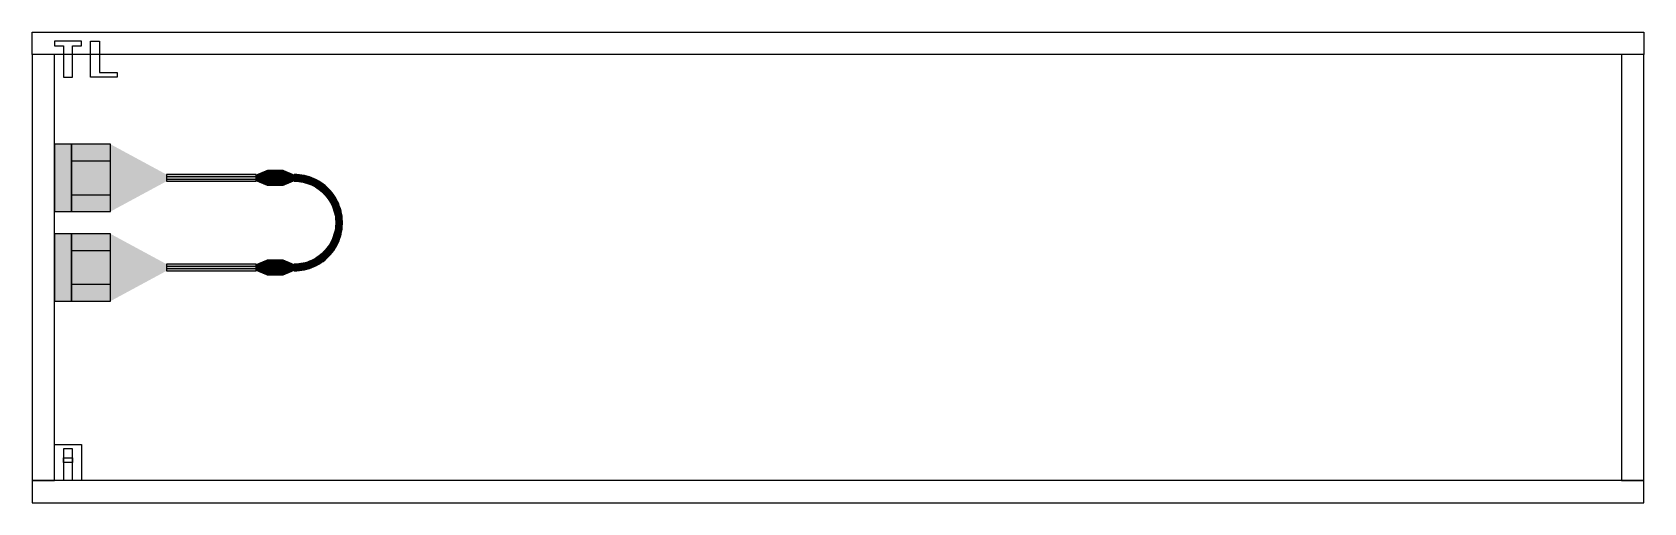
# Model space of a CAD drawing. Extents: x -100 to 7100, y -100 to 2000.
import ezdxf

# ---------------------------------------------------------------- set-up
doc = ezdxf.new("R2010")
doc.units = 0
doc.layers.add('GAP', color=1, linetype='continuous')
doc.layers.add('PIN', color=3, linetype='continuous')

# ---------------------------------------------------------------- blocks, each defined once
blk = doc.blocks.new('AGAP')
for points in [[(75, 1500), (0, 1500), (0, 1200), (75, 1200), (75, 1500)], [(250, 1500), (75, 1500), (75, 1200), (250, 1200), (250, 1500)], [(900, 1365), (500, 1365), (500, 1335), (900, 1335), (900, 1365)], [(1071, 935), (1082.4, 935.3), (1093.9, 936.2), (1105.2, 937.7), (1116.4, 939.9), (1127.6, 942.6), (1138.5, 945.9), (1149.3, 949.8), (1159.8, 954.2), (1170.1, 959.2), (1180.1, 964.8), (1189.9, 970.8), (1199.2, 977.4), (1208.2, 984.5), (1216.8, 992), (1225, 1000), (1232.8, 1008.4), (1240.1, 1017.2), (1246.9, 1026.4), (1253.3, 1036), (1259.1, 1045.8), (1264.4, 1056), (1269.1, 1066.4), (1273.3, 1077.1), (1276.8, 1087.9), (1279.9, 1099), (1282.3, 1110.2), (1284.1, 1121.5), (1285.3, 1132.8), (1285.9, 1144.3), (1285.9, 1155.7), (1285.3, 1167.2), (1284.1, 1178.5), (1282.3, 1189.8), (1279.9, 1201), (1276.8, 1212.1), (1273.3, 1222.9), (1269.1, 1233.6), (1264.4, 1244), (1259.1, 1254.2), (1253.3, 1264), (1246.9, 1273.6), (1240.1, 1282.8), (1232.8, 1291.6), (1225, 1300), (1216.8, 1308), (1208.2, 1315.5), (1199.2, 1322.6), (1189.9, 1329.2), (1180.1, 1335.2), (1170.1, 1340.8), (1159.8, 1345.8), (1149.3, 1350.2), (1138.5, 1354.1), (1127.6, 1357.4), (1116.4, 1360.1), (1105.2, 1362.3), (1093.9, 1363.8), (1082.4, 1364.7), (1071, 1365), (1071, 1350), (1081.6, 1349.7), (1092.3, 1348.9), (1102.8, 1347.5), (1113.3, 1345.5), (1123.6, 1343), (1133.8, 1339.9), (1143.8, 1336.3), (1153.6, 1332.1), (1163.2, 1327.5), (1172.5, 1322.3), (1181.6, 1316.7), (1190.3, 1310.5), (1198.6, 1304), (1206.7, 1297), (1214.3, 1289.5), (1221.5, 1281.7), (1228.3, 1273.5), (1234.7, 1265), (1240.5, 1256.1), (1246, 1246.9), (1250.9, 1237.5), (1255.3, 1227.8), (1259.1, 1217.8), (1262.5, 1207.7), (1265.3, 1197.5), (1267.5, 1187.1), (1269.2, 1176.5), (1270.4, 1166), (1270.9, 1155.3), (1270.9, 1144.7), (1270.4, 1134), (1269.2, 1123.5), (1267.5, 1112.9), (1265.3, 1102.5), (1262.5, 1092.3), (1259.1, 1082.2), (1255.3, 1072.2), (1250.9, 1062.5), (1246, 1053.1), (1240.5, 1043.9), (1234.7, 1035), (1228.3, 1026.5), (1221.5, 1018.3), (1214.3, 1010.5), (1206.7, 1003), (1198.6, 996), (1190.3, 989.5), (1181.6, 983.3), (1172.5, 977.7), (1163.2, 972.5), (1153.6, 967.9), (1143.8, 963.7), (1133.8, 960.1), (1123.6, 957), (1113.3, 954.5), (1102.8, 952.5), (1092.3, 951.1), (1081.6, 950.3), (1071, 950), (1071, 935)], [(1071, 950), (1081.6, 950.3), (1092.3, 951.1), (1102.8, 952.5), (1113.3, 954.5), (1123.6, 957), (1133.8, 960.1), (1143.8, 963.7), (1153.6, 967.9), (1163.2, 972.5), (1172.5, 977.7), (1181.6, 983.3), (1190.3, 989.5), (1198.6, 996), (1206.7, 1003), (1214.3, 1010.5), (1221.5, 1018.3), (1228.3, 1026.5), (1234.7, 1035), (1240.5, 1043.9), (1246, 1053.1), (1250.9, 1062.5), (1255.3, 1072.2), (1259.1, 1082.2), (1262.5, 1092.3), (1265.3, 1102.5), (1267.5, 1112.9), (1269.2, 1123.5), (1270.4, 1134), (1270.9, 1144.7), (1270.9, 1155.3), (1270.4, 1166), (1269.2, 1176.5), (1267.5, 1187.1), (1265.3, 1197.5), (1262.5, 1207.7), (1259.1, 1217.8), (1255.3, 1227.8), (1250.9, 1237.5), (1246, 1246.9), (1240.5, 1256.1), (1234.7, 1265), (1228.3, 1273.5), (1221.5, 1281.7), (1214.3, 1289.5), (1206.7, 1297), (1198.6, 1304), (1190.3, 1310.5), (1181.6, 1316.7), (1172.5, 1322.3), (1163.2, 1327.5), (1153.6, 1332.1), (1143.8, 1336.3), (1133.8, 1339.9), (1123.6, 1343), (1113.3, 1345.5), (1102.8, 1347.5), (1092.3, 1348.9), (1081.6, 1349.7), (1071, 1350), (1071, 1335), (1080.8, 1334.7), (1090.7, 1334), (1100.4, 1332.6), (1110.1, 1330.8), (1119.7, 1328.5), (1129.1, 1325.6), (1138.4, 1322.3), (1147.4, 1318.5), (1156.3, 1314.2), (1164.9, 1309.4), (1173.3, 1304.2), (1181.3, 1298.5), (1189.1, 1292.4), (1196.5, 1285.9), (1203.5, 1279.1), (1210.2, 1271.8), (1216.5, 1264.2), (1222.4, 1256.3), (1227.8, 1248.1), (1232.8, 1239.6), (1237.4, 1230.9), (1241.4, 1221.9), (1245, 1212.8), (1248.1, 1203.4), (1250.7, 1193.9), (1252.8, 1184.3), (1254.4, 1174.6), (1255.4, 1164.8), (1255.9, 1154.9), (1255.9, 1145.1), (1255.4, 1135.2), (1254.4, 1125.4), (1252.8, 1115.7), (1250.7, 1106.1), (1248.1, 1096.6), (1245, 1087.2), (1241.4, 1078.1), (1237.4, 1069.1), (1232.8, 1060.4), (1227.8, 1051.9), (1222.4, 1043.7), (1216.5, 1035.8), (1210.2, 1028.2), (1203.5, 1020.9), (1196.5, 1014.1), (1189.1, 1007.6), (1181.3, 1001.5), (1173.3, 995.8), (1164.9, 990.6), (1156.3, 985.8), (1147.4, 981.5), (1138.4, 977.7), (1129.1, 974.4), (1119.7, 971.5), (1110.1, 969.2), (1100.4, 967.4), (1090.7, 966), (1080.8, 965.3), (1071, 965), (1071, 950)], [(0, 800), (75, 800), (75, 1100), (0, 1100), (0, 800)], [(75, 800), (250, 800), (250, 1100), (75, 1100), (75, 800)], [(500, 935), (900, 935), (900, 965), (500, 965), (500, 935)]]:
    blk.add_lwpolyline(points)
for points in [[(75, 1500), (0, 1500), (75, 1200), (0, 1200)], [(250, 1500), (75, 1500), (250, 1200), (75, 1200)], [(500, 1350), (250, 1350), (500, 1365), (250, 1500)], [(950, 1350), (900, 1350), (950, 1386), (900, 1365)], [(1021, 1386), (950, 1386), (1021, 1314), (950, 1314)], [(1071, 1350), (1021, 1350), (1071, 1365), (1021, 1386)], [(500, 1350), (250, 1350), (500, 1335), (250, 1200)], [(900, 1365), (500, 1365), (900, 1335), (500, 1335)], [(950, 1350), (900, 1350), (950, 1314), (900, 1335)], [(1071, 1350), (1021, 1350), (1071, 1335), (1021, 1314)], [(1075.2, 1350), (1075.5, 1365), (1071, 1350), (1071, 1365)], [(1074.9, 1335), (1075.2, 1350), (1071, 1335), (1071, 1350)], [(1078.7, 1334.8), (1079.4, 1349.8), (1074.9, 1335), (1075.2, 1350)], [(1079.4, 1349.8), (1080, 1364.8), (1075.2, 1350), (1075.5, 1365)], [(1082.6, 1334.6), (1083.6, 1349.6), (1078.7, 1334.8), (1079.4, 1349.8)], [(1083.6, 1349.6), (1084.5, 1364.6), (1079.4, 1349.8), (1080, 1364.8)], [(1086.5, 1334.4), (1087.7, 1349.3), (1082.6, 1334.6), (1083.6, 1349.6)], [(1087.7, 1349.3), (1089, 1364.2), (1083.6, 1349.6), (1084.5, 1364.6)], [(1090.3, 1334), (1091.9, 1348.9), (1086.5, 1334.4), (1087.7, 1349.3)], [(1091.9, 1348.9), (1093.5, 1363.8), (1087.7, 1349.3), (1089, 1364.2)], [(1094.2, 1333.5), (1096.1, 1348.4), (1090.3, 1334), (1091.9, 1348.9)], [(1096.1, 1348.4), (1097.9, 1363.3), (1091.9, 1348.9), (1093.5, 1363.8)], [(1098, 1333), (1100.2, 1347.9), (1094.2, 1333.5), (1096.1, 1348.4)], [(1100.2, 1347.9), (1102.4, 1362.7), (1096.1, 1348.4), (1097.9, 1363.3)], [(1101.9, 1332.4), (1104.4, 1347.2), (1098, 1333), (1100.2, 1347.9)], [(1104.4, 1347.2), (1106.9, 1362), (1100.2, 1347.9), (1102.4, 1362.7)], [(1105.7, 1331.7), (1108.5, 1346.5), (1101.9, 1332.4), (1104.4, 1347.2)], [(1108.5, 1346.5), (1111.3, 1361.2), (1104.4, 1347.2), (1106.9, 1362)], [(1109.5, 1331), (1112.6, 1345.6), (1105.7, 1331.7), (1108.5, 1346.5)], [(1112.6, 1345.6), (1115.7, 1360.3), (1108.5, 1346.5), (1111.3, 1361.2)], [(1113.2, 1330.1), (1116.7, 1344.7), (1109.5, 1331), (1112.6, 1345.6)], [(1116.7, 1344.7), (1120.1, 1359.3), (1112.6, 1345.6), (1115.7, 1360.3)], [(1117, 1329.2), (1120.7, 1343.7), (1113.2, 1330.1), (1116.7, 1344.7)], [(1120.7, 1343.7), (1124.5, 1358.2), (1116.7, 1344.7), (1120.1, 1359.3)], [(1120.8, 1328.2), (1124.8, 1342.6), (1117, 1329.2), (1120.7, 1343.7)], [(1124.8, 1342.6), (1128.8, 1357.1), (1120.7, 1343.7), (1124.5, 1358.2)], [(1124.5, 1327.1), (1128.8, 1341.5), (1120.8, 1328.2), (1124.8, 1342.6)], [(1128.2, 1325.9), (1132.8, 1340.2), (1124.5, 1327.1), (1128.8, 1341.5)], [(1128.8, 1341.5), (1133.1, 1355.8), (1124.8, 1342.6), (1128.8, 1357.1)], [(1131.8, 1324.7), (1136.8, 1338.9), (1128.2, 1325.9), (1132.8, 1340.2)], [(1132.8, 1340.2), (1137.4, 1354.5), (1128.8, 1341.5), (1133.1, 1355.8)], [(1135.5, 1323.4), (1140.7, 1337.5), (1131.8, 1324.7), (1136.8, 1338.9)], [(1136.8, 1338.9), (1141.7, 1353), (1132.8, 1340.2), (1137.4, 1354.5)], [(1139.1, 1322), (1144.6, 1336), (1135.5, 1323.4), (1140.7, 1337.5)], [(1140.7, 1337.5), (1145.9, 1351.5), (1136.8, 1338.9), (1141.7, 1353)], [(1142.7, 1320.5), (1148.5, 1334.4), (1139.1, 1322), (1144.6, 1336)], [(1144.6, 1336), (1150.1, 1349.9), (1140.7, 1337.5), (1145.9, 1351.5)], [(1146.2, 1319), (1152.3, 1332.7), (1142.7, 1320.5), (1148.5, 1334.4)], [(1148.5, 1334.4), (1154.3, 1348.2), (1144.6, 1336), (1150.1, 1349.9)], [(1149.8, 1317.4), (1156.2, 1331), (1146.2, 1319), (1152.3, 1332.7)], [(1152.3, 1332.7), (1158.4, 1346.4), (1148.5, 1334.4), (1154.3, 1348.2)], [(1153.3, 1315.7), (1159.9, 1329.1), (1149.8, 1317.4), (1156.2, 1331)], [(1156.2, 1331), (1162.5, 1344.5), (1152.3, 1332.7), (1158.4, 1346.4)], [(1156.7, 1313.9), (1163.7, 1327.2), (1153.3, 1315.7), (1159.9, 1329.1)], [(1159.9, 1329.1), (1166.6, 1342.6), (1156.2, 1331), (1162.5, 1344.5)], [(1160.1, 1312.1), (1167.4, 1325.3), (1156.7, 1313.9), (1163.7, 1327.2)], [(1163.7, 1327.2), (1170.6, 1340.5), (1159.9, 1329.1), (1166.6, 1342.6)], [(1163.5, 1310.2), (1171, 1323.2), (1160.1, 1312.1), (1167.4, 1325.3)], [(1166.8, 1308.2), (1174.6, 1321.1), (1163.5, 1310.2), (1171, 1323.2)], [(1167.4, 1325.3), (1174.6, 1338.4), (1163.7, 1327.2), (1170.6, 1340.5)], [(1170.1, 1306.2), (1178.2, 1318.9), (1166.8, 1308.2), (1174.6, 1321.1)], [(1171, 1323.2), (1178.5, 1336.2), (1167.4, 1325.3), (1174.6, 1338.4)], [(1173.4, 1304.1), (1181.7, 1316.6), (1170.1, 1306.2), (1178.2, 1318.9)], [(1174.6, 1321.1), (1182.4, 1333.9), (1171, 1323.2), (1178.5, 1336.2)], [(1176.6, 1301.9), (1185.1, 1314.2), (1173.4, 1304.1), (1181.7, 1316.6)], [(1178.2, 1318.9), (1186.2, 1331.5), (1174.6, 1321.1), (1182.4, 1333.9)], [(1179.7, 1299.7), (1188.6, 1311.8), (1176.6, 1301.9), (1185.1, 1314.2)], [(1181.7, 1316.6), (1190, 1329.1), (1178.2, 1318.9), (1186.2, 1331.5)], [(1182.9, 1297.4), (1191.9, 1309.3), (1179.7, 1299.7), (1188.6, 1311.8)], [(1185.1, 1314.2), (1193.7, 1326.5), (1181.7, 1316.6), (1190, 1329.1)], [(1185.9, 1295), (1195.2, 1306.7), (1182.9, 1297.4), (1191.9, 1309.3)], [(1188.6, 1311.8), (1197.4, 1323.9), (1185.1, 1314.2), (1193.7, 1326.5)], [(1188.9, 1292.5), (1198.5, 1304.1), (1185.9, 1295), (1195.2, 1306.7)], [(1191.9, 1309.3), (1201, 1321.3), (1188.6, 1311.8), (1197.4, 1323.9)], [(1191.9, 1290), (1201.7, 1301.4), (1188.9, 1292.5), (1198.5, 1304.1)], [(1195.2, 1306.7), (1204.5, 1318.5), (1191.9, 1309.3), (1201, 1321.3)], [(1194.8, 1287.5), (1204.8, 1298.6), (1191.9, 1290), (1201.7, 1301.4)], [(1197.6, 1284.9), (1207.9, 1295.8), (1194.8, 1287.5), (1204.8, 1298.6)], [(1198.5, 1304.1), (1208, 1315.7), (1195.2, 1306.7), (1204.5, 1318.5)], [(1201.7, 1301.4), (1211.5, 1312.8), (1198.5, 1304.1), (1208, 1315.7)], [(1204.8, 1298.6), (1214.9, 1309.8), (1201.7, 1301.4), (1211.5, 1312.8)], [(1207.9, 1295.8), (1218.2, 1306.7), (1204.8, 1298.6), (1214.9, 1309.8)], [(1210.9, 1292.9), (1221.4, 1303.6), (1207.9, 1295.8), (1218.2, 1306.7)], [(1213.9, 1289.9), (1224.6, 1300.4), (1210.9, 1292.9), (1221.4, 1303.6)], [(1216.8, 1286.9), (1227.7, 1297.2), (1213.9, 1289.9), (1224.6, 1300.4)], [(1219.6, 1283.8), (1230.8, 1293.9), (1216.8, 1286.9), (1227.7, 1297.2)], [(1200.4, 1282.2), (1210.9, 1292.9), (1197.6, 1284.9), (1207.9, 1295.8)], [(1203.2, 1279.4), (1213.9, 1289.9), (1200.4, 1282.2), (1210.9, 1292.9)], [(1205.9, 1276.6), (1216.8, 1286.9), (1203.2, 1279.4), (1213.9, 1289.9)], [(1208.5, 1273.8), (1219.6, 1283.8), (1205.9, 1276.6), (1216.8, 1286.9)], [(1211, 1270.9), (1222.4, 1280.7), (1208.5, 1273.8), (1219.6, 1283.8)], [(1213.5, 1267.9), (1225.1, 1277.5), (1211, 1270.9), (1222.4, 1280.7)], [(1216, 1264.9), (1227.7, 1274.2), (1213.5, 1267.9), (1225.1, 1277.5)], [(1218.4, 1261.9), (1230.3, 1270.9), (1216, 1264.9), (1227.7, 1274.2)], [(1220.7, 1258.7), (1232.8, 1267.6), (1218.4, 1261.9), (1230.3, 1270.9)], [(1222.4, 1280.7), (1233.8, 1290.5), (1219.6, 1283.8), (1230.8, 1293.9)], [(1222.9, 1255.6), (1235.2, 1264.1), (1220.7, 1258.7), (1232.8, 1267.6)], [(1225.1, 1277.5), (1236.7, 1287), (1222.4, 1280.7), (1233.8, 1290.5)], [(1225.1, 1252.4), (1237.6, 1260.7), (1222.9, 1255.6), (1235.2, 1264.1)], [(1227.7, 1274.2), (1239.5, 1283.5), (1225.1, 1277.5), (1236.7, 1287)], [(1227.2, 1249.1), (1239.9, 1257.2), (1225.1, 1252.4), (1237.6, 1260.7)], [(1229.2, 1245.8), (1242.1, 1253.6), (1227.2, 1249.1), (1239.9, 1257.2)], [(1230.3, 1270.9), (1242.3, 1280), (1227.7, 1274.2), (1239.5, 1283.5)], [(1231.2, 1242.5), (1244.2, 1250), (1229.2, 1245.8), (1242.1, 1253.6)], [(1232.8, 1267.6), (1244.9, 1276.4), (1230.3, 1270.9), (1242.3, 1280)], [(1233.1, 1239.1), (1246.3, 1246.4), (1231.2, 1242.5), (1244.2, 1250)], [(1235.2, 1264.1), (1247.5, 1272.7), (1232.8, 1267.6), (1244.9, 1276.4)], [(1234.9, 1235.7), (1248.2, 1242.7), (1233.1, 1239.1), (1246.3, 1246.4)], [(1236.7, 1232.3), (1250.1, 1238.9), (1234.9, 1235.7), (1248.2, 1242.7)], [(1237.6, 1260.7), (1250.1, 1269), (1235.2, 1264.1), (1247.5, 1272.7)], [(1238.4, 1228.8), (1252, 1235.2), (1236.7, 1232.3), (1250.1, 1238.9)], [(1239.9, 1257.2), (1252.5, 1265.2), (1237.6, 1260.7), (1250.1, 1269)], [(1240, 1225.2), (1253.7, 1231.3), (1238.4, 1228.8), (1252, 1235.2)], [(1242.1, 1253.6), (1254.9, 1261.4), (1239.9, 1257.2), (1252.5, 1265.2)], [(1241.5, 1221.7), (1255.4, 1227.5), (1240, 1225.2), (1253.7, 1231.3)], [(1243, 1218.1), (1257, 1223.6), (1241.5, 1221.7), (1255.4, 1227.5)], [(1244.2, 1250), (1257.2, 1257.5), (1242.1, 1253.6), (1254.9, 1261.4)], [(1246.3, 1246.4), (1259.4, 1253.6), (1244.2, 1250), (1257.2, 1257.5)], [(1248.2, 1242.7), (1261.5, 1249.6), (1246.3, 1246.4), (1259.4, 1253.6)], [(1250.1, 1238.9), (1263.6, 1245.6), (1248.2, 1242.7), (1261.5, 1249.6)], [(1252, 1235.2), (1265.5, 1241.5), (1250.1, 1238.9), (1263.6, 1245.6)], [(1253.7, 1231.3), (1267.4, 1237.4), (1252, 1235.2), (1265.5, 1241.5)], [(1255.4, 1227.5), (1269.2, 1233.3), (1253.7, 1231.3), (1267.4, 1237.4)], [(1257, 1223.6), (1270.9, 1229.1), (1255.4, 1227.5), (1269.2, 1233.3)], [(1258.5, 1219.7), (1272.5, 1224.9), (1257, 1223.6), (1270.9, 1229.1)], [(1259.9, 1215.8), (1274, 1220.7), (1258.5, 1219.7), (1272.5, 1224.9)], [(1244.4, 1214.5), (1258.5, 1219.7), (1243, 1218.1), (1257, 1223.6)], [(1245.7, 1210.8), (1259.9, 1215.8), (1244.4, 1214.5), (1258.5, 1219.7)], [(1246.9, 1207.2), (1261.2, 1211.8), (1245.7, 1210.8), (1259.9, 1215.8)], [(1248.1, 1203.5), (1262.5, 1207.8), (1246.9, 1207.2), (1261.2, 1211.8)], [(1249.2, 1199.8), (1263.6, 1203.8), (1248.1, 1203.5), (1262.5, 1207.8)], [(1250.2, 1196), (1264.7, 1199.7), (1249.2, 1199.8), (1263.6, 1203.8)], [(1251.1, 1192.2), (1265.7, 1195.7), (1250.2, 1196), (1264.7, 1199.7)], [(1252, 1188.5), (1266.6, 1191.6), (1251.1, 1192.2), (1265.7, 1195.7)], [(1252.7, 1184.7), (1267.5, 1187.5), (1252, 1188.5), (1266.6, 1191.6)], [(1253.4, 1180.9), (1268.2, 1183.4), (1252.7, 1184.7), (1267.5, 1187.5)], [(1254, 1177), (1268.9, 1179.2), (1253.4, 1180.9), (1268.2, 1183.4)], [(1254.5, 1173.2), (1269.4, 1175.1), (1254, 1177), (1268.9, 1179.2)], [(1255, 1169.3), (1269.9, 1170.9), (1254.5, 1173.2), (1269.4, 1175.1)], [(1255.4, 1165.5), (1270.3, 1166.7), (1255, 1169.3), (1269.9, 1170.9)], [(1255.6, 1161.6), (1270.6, 1162.6), (1255.4, 1165.5), (1270.3, 1166.7)], [(1255.8, 1157.7), (1270.8, 1158.4), (1255.6, 1161.6), (1270.6, 1162.6)], [(1256, 1153.9), (1271, 1154.2), (1255.8, 1157.7), (1270.8, 1158.4)], [(1256, 1150), (1271, 1150), (1256, 1153.9), (1271, 1154.2)], [(1261.2, 1211.8), (1275.5, 1216.4), (1259.9, 1215.8), (1274, 1220.7)], [(1262.5, 1207.8), (1276.8, 1212.1), (1261.2, 1211.8), (1275.5, 1216.4)], [(1263.6, 1203.8), (1278.1, 1207.8), (1262.5, 1207.8), (1276.8, 1212.1)], [(1264.7, 1199.7), (1279.2, 1203.5), (1263.6, 1203.8), (1278.1, 1207.8)], [(1265.7, 1195.7), (1280.3, 1199.1), (1264.7, 1199.7), (1279.2, 1203.5)], [(1266.6, 1191.6), (1281.3, 1194.7), (1265.7, 1195.7), (1280.3, 1199.1)], [(1267.5, 1187.5), (1282.2, 1190.3), (1266.6, 1191.6), (1281.3, 1194.7)], [(1268.2, 1183.4), (1283, 1185.9), (1267.5, 1187.5), (1282.2, 1190.3)], [(1268.9, 1179.2), (1283.7, 1181.4), (1268.2, 1183.4), (1283, 1185.9)], [(1269.4, 1175.1), (1284.3, 1176.9), (1268.9, 1179.2), (1283.7, 1181.4)], [(1269.9, 1170.9), (1284.8, 1172.5), (1269.4, 1175.1), (1284.3, 1176.9)], [(1270.3, 1166.7), (1285.2, 1168), (1269.9, 1170.9), (1284.8, 1172.5)], [(1270.6, 1162.6), (1285.6, 1163.5), (1270.3, 1166.7), (1285.2, 1168)], [(1270.8, 1158.4), (1285.8, 1159), (1270.6, 1162.6), (1285.6, 1163.5)], [(1271, 1154.2), (1286, 1154.5), (1270.8, 1158.4), (1285.8, 1159)], [(1271, 1150), (1286, 1150), (1271, 1154.2), (1286, 1154.5)], [(0, 800), (75, 800), (0, 1100), (75, 1100)], [(75, 800), (250, 800), (75, 1100), (250, 1100)], [(250, 950), (500, 950), (250, 1100), (500, 965)], [(1241.5, 1078.3), (1255.4, 1072.5), (1243, 1081.9), (1257, 1076.4)], [(1243, 1081.9), (1257, 1076.4), (1244.4, 1085.5), (1258.5, 1080.3)], [(1244.4, 1085.5), (1258.5, 1080.3), (1245.7, 1089.2), (1259.9, 1084.2)], [(1245.7, 1089.2), (1259.9, 1084.2), (1246.9, 1092.8), (1261.2, 1088.2)], [(1246.9, 1092.8), (1261.2, 1088.2), (1248.1, 1096.5), (1262.5, 1092.2)], [(1248.1, 1096.5), (1262.5, 1092.2), (1249.2, 1100.2), (1263.6, 1096.2)], [(1249.2, 1100.2), (1263.6, 1096.2), (1250.2, 1104), (1264.7, 1100.3)], [(1250.2, 1104), (1264.7, 1100.3), (1251.1, 1107.8), (1265.7, 1104.3)], [(1251.1, 1107.8), (1265.7, 1104.3), (1252, 1111.5), (1266.6, 1108.4)], [(1252, 1111.5), (1266.6, 1108.4), (1252.7, 1115.3), (1267.5, 1112.5)], [(1252.7, 1115.3), (1267.5, 1112.5), (1253.4, 1119.1), (1268.2, 1116.6)], [(1253.4, 1119.1), (1268.2, 1116.6), (1254, 1123), (1268.9, 1120.8)], [(1254, 1123), (1268.9, 1120.8), (1254.5, 1126.8), (1269.4, 1124.9)], [(1254.5, 1126.8), (1269.4, 1124.9), (1255, 1130.7), (1269.9, 1129.1)], [(1255, 1130.7), (1269.9, 1129.1), (1255.4, 1134.5), (1270.3, 1133.3)], [(1255.4, 1134.5), (1270.3, 1133.3), (1255.6, 1138.4), (1270.6, 1137.4)], [(1255.6, 1138.4), (1270.6, 1137.4), (1255.8, 1142.3), (1270.8, 1141.6)], [(1255.8, 1142.3), (1270.8, 1141.6), (1256, 1146.1), (1271, 1145.8)], [(1256, 1146.1), (1271, 1145.8), (1256, 1150), (1271, 1150)], [(1257, 1076.4), (1270.9, 1070.9), (1258.5, 1080.3), (1272.5, 1075.1)], [(1258.5, 1080.3), (1272.5, 1075.1), (1259.9, 1084.2), (1274, 1079.3)], [(1259.9, 1084.2), (1274, 1079.3), (1261.2, 1088.2), (1275.5, 1083.6)], [(1261.2, 1088.2), (1275.5, 1083.6), (1262.5, 1092.2), (1276.8, 1087.9)], [(1262.5, 1092.2), (1276.8, 1087.9), (1263.6, 1096.2), (1278.1, 1092.2)], [(1263.6, 1096.2), (1278.1, 1092.2), (1264.7, 1100.3), (1279.2, 1096.5)], [(1264.7, 1100.3), (1279.2, 1096.5), (1265.7, 1104.3), (1280.3, 1100.9)], [(1265.7, 1104.3), (1280.3, 1100.9), (1266.6, 1108.4), (1281.3, 1105.3)], [(1266.6, 1108.4), (1281.3, 1105.3), (1267.5, 1112.5), (1282.2, 1109.7)], [(1267.5, 1112.5), (1282.2, 1109.7), (1268.2, 1116.6), (1283, 1114.1)], [(1268.2, 1116.6), (1283, 1114.1), (1268.9, 1120.8), (1283.7, 1118.6)], [(1268.9, 1120.8), (1283.7, 1118.6), (1269.4, 1124.9), (1284.3, 1123.1)], [(1269.4, 1124.9), (1284.3, 1123.1), (1269.9, 1129.1), (1284.8, 1127.5)], [(1269.9, 1129.1), (1284.8, 1127.5), (1270.3, 1133.3), (1285.2, 1132)], [(1270.3, 1133.3), (1285.2, 1132), (1270.6, 1137.4), (1285.6, 1136.5)], [(1270.6, 1137.4), (1285.6, 1136.5), (1270.8, 1141.6), (1285.8, 1141)], [(1270.8, 1141.6), (1285.8, 1141), (1271, 1145.8), (1286, 1145.5)], [(1271, 1145.8), (1286, 1145.5), (1271, 1150), (1286, 1150)], [(1188.9, 1007.5), (1198.5, 995.9), (1191.9, 1010), (1201.7, 998.6)], [(1191.9, 1010), (1201.7, 998.6), (1194.8, 1012.5), (1204.8, 1001.4)], [(1194.8, 1012.5), (1204.8, 1001.4), (1197.6, 1015.1), (1207.9, 1004.2)], [(1197.6, 1015.1), (1207.9, 1004.2), (1200.4, 1017.8), (1210.9, 1007.1)], [(1200.4, 1017.8), (1210.9, 1007.1), (1203.2, 1020.6), (1213.9, 1010.1)], [(1203.2, 1020.6), (1213.9, 1010.1), (1205.9, 1023.4), (1216.8, 1013.1)], [(1205.9, 1023.4), (1216.8, 1013.1), (1208.5, 1026.2), (1219.6, 1016.2)], [(1208.5, 1026.2), (1219.6, 1016.2), (1211, 1029.1), (1222.4, 1019.3)], [(1210.9, 1007.1), (1221.4, 996.4), (1213.9, 1010.1), (1224.6, 999.6)], [(1211, 1029.1), (1222.4, 1019.3), (1213.5, 1032.1), (1225.1, 1022.5)], [(1213.5, 1032.1), (1225.1, 1022.5), (1216, 1035.1), (1227.7, 1025.8)], [(1213.9, 1010.1), (1224.6, 999.6), (1216.8, 1013.1), (1227.7, 1002.8)], [(1216, 1035.1), (1227.7, 1025.8), (1218.4, 1038.1), (1230.3, 1029.1)], [(1216.8, 1013.1), (1227.7, 1002.8), (1219.6, 1016.2), (1230.8, 1006.1)], [(1218.4, 1038.1), (1230.3, 1029.1), (1220.7, 1041.3), (1232.8, 1032.4)], [(1219.6, 1016.2), (1230.8, 1006.1), (1222.4, 1019.3), (1233.8, 1009.5)], [(1220.7, 1041.3), (1232.8, 1032.4), (1222.9, 1044.4), (1235.2, 1035.9)], [(1222.4, 1019.3), (1233.8, 1009.5), (1225.1, 1022.5), (1236.7, 1013)], [(1222.9, 1044.4), (1235.2, 1035.9), (1225.1, 1047.6), (1237.6, 1039.3)], [(1225.1, 1047.6), (1237.6, 1039.3), (1227.2, 1050.9), (1239.9, 1042.8)], [(1225.1, 1022.5), (1236.7, 1013), (1227.7, 1025.8), (1239.5, 1016.5)], [(1227.2, 1050.9), (1239.9, 1042.8), (1229.2, 1054.2), (1242.1, 1046.4)], [(1227.7, 1025.8), (1239.5, 1016.5), (1230.3, 1029.1), (1242.3, 1020)], [(1229.2, 1054.2), (1242.1, 1046.4), (1231.2, 1057.5), (1244.2, 1050)], [(1230.3, 1029.1), (1242.3, 1020), (1232.8, 1032.4), (1244.9, 1023.6)], [(1231.2, 1057.5), (1244.2, 1050), (1233.1, 1060.9), (1246.3, 1053.6)], [(1232.8, 1032.4), (1244.9, 1023.6), (1235.2, 1035.9), (1247.5, 1027.3)], [(1233.1, 1060.9), (1246.3, 1053.6), (1234.9, 1064.3), (1248.2, 1057.3)], [(1234.9, 1064.3), (1248.2, 1057.3), (1236.7, 1067.7), (1250.1, 1061.1)], [(1235.2, 1035.9), (1247.5, 1027.3), (1237.6, 1039.3), (1250.1, 1031)], [(1236.7, 1067.7), (1250.1, 1061.1), (1238.4, 1071.2), (1252, 1064.8)], [(1237.6, 1039.3), (1250.1, 1031), (1239.9, 1042.8), (1252.5, 1034.8)], [(1238.4, 1071.2), (1252, 1064.8), (1240, 1074.8), (1253.7, 1068.7)], [(1239.9, 1042.8), (1252.5, 1034.8), (1242.1, 1046.4), (1254.9, 1038.6)], [(1240, 1074.8), (1253.7, 1068.7), (1241.5, 1078.3), (1255.4, 1072.5)], [(1242.1, 1046.4), (1254.9, 1038.6), (1244.2, 1050), (1257.2, 1042.5)], [(1244.2, 1050), (1257.2, 1042.5), (1246.3, 1053.6), (1259.4, 1046.4)], [(1246.3, 1053.6), (1259.4, 1046.4), (1248.2, 1057.3), (1261.5, 1050.4)], [(1248.2, 1057.3), (1261.5, 1050.4), (1250.1, 1061.1), (1263.6, 1054.4)], [(1250.1, 1061.1), (1263.6, 1054.4), (1252, 1064.8), (1265.5, 1058.5)], [(1252, 1064.8), (1265.5, 1058.5), (1253.7, 1068.7), (1267.4, 1062.6)], [(1253.7, 1068.7), (1267.4, 1062.6), (1255.4, 1072.5), (1269.2, 1066.7)], [(1255.4, 1072.5), (1269.2, 1066.7), (1257, 1076.4), (1270.9, 1070.9)], [(250, 950), (500, 950), (250, 800), (500, 935)], [(500, 935), (900, 935), (500, 965), (900, 965)], [(900, 950), (950, 950), (900, 965), (950, 986)], [(900, 950), (950, 950), (900, 935), (950, 914)], [(950, 914), (1021, 914), (950, 986), (1021, 986)], [(1021, 950), (1071, 950), (1021, 986), (1071, 965)], [(1021, 950), (1071, 950), (1021, 914), (1071, 935)], [(1071, 965), (1071, 950), (1074.9, 965), (1075.2, 950)], [(1071, 950), (1071, 935), (1075.2, 950), (1075.5, 935)], [(1074.9, 965), (1075.2, 950), (1078.7, 965.2), (1079.4, 950.2)], [(1075.2, 950), (1075.5, 935), (1079.4, 950.2), (1080, 935.2)], [(1078.7, 965.2), (1079.4, 950.2), (1082.6, 965.4), (1083.6, 950.4)], [(1079.4, 950.2), (1080, 935.2), (1083.6, 950.4), (1084.5, 935.4)], [(1082.6, 965.4), (1083.6, 950.4), (1086.5, 965.6), (1087.7, 950.7)], [(1083.6, 950.4), (1084.5, 935.4), (1087.7, 950.7), (1089, 935.8)], [(1086.5, 965.6), (1087.7, 950.7), (1090.3, 966), (1091.9, 951.1)], [(1087.7, 950.7), (1089, 935.8), (1091.9, 951.1), (1093.5, 936.2)], [(1090.3, 966), (1091.9, 951.1), (1094.2, 966.5), (1096.1, 951.6)], [(1091.9, 951.1), (1093.5, 936.2), (1096.1, 951.6), (1097.9, 936.7)], [(1094.2, 966.5), (1096.1, 951.6), (1098, 967), (1100.2, 952.1)], [(1096.1, 951.6), (1097.9, 936.7), (1100.2, 952.1), (1102.4, 937.3)], [(1098, 967), (1100.2, 952.1), (1101.9, 967.6), (1104.4, 952.8)], [(1100.2, 952.1), (1102.4, 937.3), (1104.4, 952.8), (1106.9, 938)], [(1101.9, 967.6), (1104.4, 952.8), (1105.7, 968.3), (1108.5, 953.5)], [(1104.4, 952.8), (1106.9, 938), (1108.5, 953.5), (1111.3, 938.8)], [(1105.7, 968.3), (1108.5, 953.5), (1109.5, 969), (1112.6, 954.4)], [(1108.5, 953.5), (1111.3, 938.8), (1112.6, 954.4), (1115.7, 939.7)], [(1109.5, 969), (1112.6, 954.4), (1113.2, 969.9), (1116.7, 955.3)], [(1112.6, 954.4), (1115.7, 939.7), (1116.7, 955.3), (1120.1, 940.7)], [(1113.2, 969.9), (1116.7, 955.3), (1117, 970.8), (1120.7, 956.3)], [(1116.7, 955.3), (1120.1, 940.7), (1120.7, 956.3), (1124.5, 941.8)], [(1117, 970.8), (1120.7, 956.3), (1120.8, 971.8), (1124.8, 957.4)], [(1120.7, 956.3), (1124.5, 941.8), (1124.8, 957.4), (1128.8, 942.9)], [(1120.8, 971.8), (1124.8, 957.4), (1124.5, 972.9), (1128.8, 958.5)], [(1124.5, 972.9), (1128.8, 958.5), (1128.2, 974.1), (1132.8, 959.8)], [(1124.8, 957.4), (1128.8, 942.9), (1128.8, 958.5), (1133.1, 944.2)], [(1128.2, 974.1), (1132.8, 959.8), (1131.8, 975.3), (1136.8, 961.1)], [(1128.8, 958.5), (1133.1, 944.2), (1132.8, 959.8), (1137.4, 945.5)], [(1131.8, 975.3), (1136.8, 961.1), (1135.5, 976.6), (1140.7, 962.5)], [(1132.8, 959.8), (1137.4, 945.5), (1136.8, 961.1), (1141.7, 947)], [(1135.5, 976.6), (1140.7, 962.5), (1139.1, 978), (1144.6, 964)], [(1136.8, 961.1), (1141.7, 947), (1140.7, 962.5), (1145.9, 948.5)], [(1139.1, 978), (1144.6, 964), (1142.7, 979.5), (1148.5, 965.6)], [(1140.7, 962.5), (1145.9, 948.5), (1144.6, 964), (1150.1, 950.1)], [(1142.7, 979.5), (1148.5, 965.6), (1146.2, 981), (1152.3, 967.3)], [(1144.6, 964), (1150.1, 950.1), (1148.5, 965.6), (1154.3, 951.8)], [(1146.2, 981), (1152.3, 967.3), (1149.8, 982.6), (1156.2, 969)], [(1148.5, 965.6), (1154.3, 951.8), (1152.3, 967.3), (1158.4, 953.6)], [(1149.8, 982.6), (1156.2, 969), (1153.3, 984.3), (1159.9, 970.9)], [(1152.3, 967.3), (1158.4, 953.6), (1156.2, 969), (1162.5, 955.5)], [(1153.3, 984.3), (1159.9, 970.9), (1156.7, 986.1), (1163.7, 972.8)], [(1156.2, 969), (1162.5, 955.5), (1159.9, 970.9), (1166.6, 957.4)], [(1156.7, 986.1), (1163.7, 972.8), (1160.1, 987.9), (1167.4, 974.7)], [(1159.9, 970.9), (1166.6, 957.4), (1163.7, 972.8), (1170.6, 959.5)], [(1160.1, 987.9), (1167.4, 974.7), (1163.5, 989.8), (1171, 976.8)], [(1163.5, 989.8), (1171, 976.8), (1166.8, 991.8), (1174.6, 978.9)], [(1163.7, 972.8), (1170.6, 959.5), (1167.4, 974.7), (1174.6, 961.6)], [(1166.8, 991.8), (1174.6, 978.9), (1170.1, 993.8), (1178.2, 981.1)], [(1167.4, 974.7), (1174.6, 961.6), (1171, 976.8), (1178.5, 963.8)], [(1170.1, 993.8), (1178.2, 981.1), (1173.4, 995.9), (1181.7, 983.4)], [(1171, 976.8), (1178.5, 963.8), (1174.6, 978.9), (1182.4, 966.1)], [(1173.4, 995.9), (1181.7, 983.4), (1176.6, 998.1), (1185.1, 985.8)], [(1174.6, 978.9), (1182.4, 966.1), (1178.2, 981.1), (1186.2, 968.5)], [(1176.6, 998.1), (1185.1, 985.8), (1179.7, 1000.3), (1188.6, 988.2)], [(1178.2, 981.1), (1186.2, 968.5), (1181.7, 983.4), (1190, 970.9)], [(1179.7, 1000.3), (1188.6, 988.2), (1182.9, 1002.6), (1191.9, 990.7)], [(1181.7, 983.4), (1190, 970.9), (1185.1, 985.8), (1193.7, 973.5)], [(1182.9, 1002.6), (1191.9, 990.7), (1185.9, 1005), (1195.2, 993.3)], [(1185.1, 985.8), (1193.7, 973.5), (1188.6, 988.2), (1197.4, 976.1)], [(1185.9, 1005), (1195.2, 993.3), (1188.9, 1007.5), (1198.5, 995.9)], [(1188.6, 988.2), (1197.4, 976.1), (1191.9, 990.7), (1201, 978.7)], [(1191.9, 990.7), (1201, 978.7), (1195.2, 993.3), (1204.5, 981.5)], [(1195.2, 993.3), (1204.5, 981.5), (1198.5, 995.9), (1208, 984.3)], [(1198.5, 995.9), (1208, 984.3), (1201.7, 998.6), (1211.5, 987.2)], [(1201.7, 998.6), (1211.5, 987.2), (1204.8, 1001.4), (1214.9, 990.2)], [(1204.8, 1001.4), (1214.9, 990.2), (1207.9, 1004.2), (1218.2, 993.3)], [(1207.9, 1004.2), (1218.2, 993.3), (1210.9, 1007.1), (1221.4, 996.4)]]:
    blk.add_solid(points)
at = {"layer": 'gap'}
for points in [[(40, 1800), (80, 1800), (80, 1940), (120, 1940), (120, 1960), (0, 1960), (0, 1940), (40, 1940), (40, 1800), (40, 1800)], [(160, 1800), (160, 1960), (200, 1960), (200, 1820), (280, 1820), (280, 1800), (160, 1800), (160, 1800)], [(0, 0), (0, 160), (120, 160), (120, 0), (80, 0), (80, 140), (40, 140), (40, 0), (0, 0)], [(40, 80), (40, 100), (80, 100), (80, 80), (40, 80)]]:
    blk.add_lwpolyline(points, dxfattribs=at)
blk = doc.blocks.new('APIN')
for points in [[(250, 1425), (75, 1425), (75, 1275), (250, 1275), (250, 1425)], [(900, 1355), (500, 1355), (500, 1345), (900, 1345), (900, 1355)], [(1071, 945), (1081.9, 945.3), (1092.8, 946.2), (1103.6, 947.6), (1114.3, 949.6), (1124.9, 952.2), (1135.4, 955.4), (1145.7, 959.1), (1155.7, 963.3), (1165.5, 968.1), (1175.1, 973.4), (1184.3, 979.2), (1193.3, 985.4), (1201.8, 992.2), (1210.1, 999.4), (1217.9, 1007), (1225.3, 1015), (1232.2, 1023.4), (1238.8, 1032.2), (1244.8, 1041.3), (1250.3, 1050.7), (1255.4, 1060.4), (1259.9, 1070.3), (1263.8, 1080.5), (1267.3, 1090.8), (1270.1, 1101.3), (1272.5, 1112), (1274.2, 1122.8), (1275.3, 1133.6), (1275.9, 1144.5), (1275.9, 1155.5), (1275.3, 1166.4), (1274.2, 1177.2), (1272.5, 1188), (1270.1, 1198.7), (1267.3, 1209.2), (1263.8, 1219.5), (1259.9, 1229.7), (1255.4, 1239.6), (1250.3, 1249.3), (1244.8, 1258.7), (1238.8, 1267.8), (1232.2, 1276.6), (1225.3, 1285), (1217.9, 1293), (1210.1, 1300.6), (1201.8, 1307.8), (1193.3, 1314.6), (1184.3, 1320.8), (1175.1, 1326.6), (1165.5, 1331.9), (1155.7, 1336.7), (1145.7, 1340.9), (1135.4, 1344.6), (1124.9, 1347.8), (1114.3, 1350.4), (1103.6, 1352.4), (1092.8, 1353.8), (1081.9, 1354.7), (1071, 1355), (1071, 1350), (1081.6, 1349.7), (1092.3, 1348.9), (1102.8, 1347.5), (1113.3, 1345.5), (1123.6, 1343), (1133.8, 1339.9), (1143.8, 1336.3), (1153.6, 1332.1), (1163.2, 1327.5), (1172.5, 1322.3), (1181.6, 1316.7), (1190.3, 1310.5), (1198.6, 1304), (1206.7, 1297), (1214.3, 1289.5), (1221.5, 1281.7), (1228.3, 1273.5), (1234.7, 1265), (1240.5, 1256.1), (1246, 1246.9), (1250.9, 1237.5), (1255.3, 1227.8), (1259.1, 1217.8), (1262.5, 1207.7), (1265.3, 1197.5), (1267.5, 1187.1), (1269.2, 1176.5), (1270.4, 1166), (1270.9, 1155.3), (1270.9, 1144.7), (1270.4, 1134), (1269.2, 1123.5), (1267.5, 1112.9), (1265.3, 1102.5), (1262.5, 1092.3), (1259.1, 1082.2), (1255.3, 1072.2), (1250.9, 1062.5), (1246, 1053.1), (1240.5, 1043.9), (1234.7, 1035), (1228.3, 1026.5), (1221.5, 1018.3), (1214.3, 1010.5), (1206.7, 1003), (1198.6, 996), (1190.3, 989.5), (1181.6, 983.3), (1172.5, 977.7), (1163.2, 972.5), (1153.6, 967.9), (1143.8, 963.7), (1133.8, 960.1), (1123.6, 957), (1113.3, 954.5), (1102.8, 952.5), (1092.3, 951.1), (1081.6, 950.3), (1071, 950), (1071, 945)], [(1071, 950), (1081.6, 950.3), (1092.3, 951.1), (1102.8, 952.5), (1113.3, 954.5), (1123.6, 957), (1133.8, 960.1), (1143.8, 963.7), (1153.6, 967.9), (1163.2, 972.5), (1172.5, 977.7), (1181.6, 983.3), (1190.3, 989.5), (1198.6, 996), (1206.7, 1003), (1214.3, 1010.5), (1221.5, 1018.3), (1228.3, 1026.5), (1234.7, 1035), (1240.5, 1043.9), (1246, 1053.1), (1250.9, 1062.5), (1255.3, 1072.2), (1259.1, 1082.2), (1262.5, 1092.3), (1265.3, 1102.5), (1267.5, 1112.9), (1269.2, 1123.5), (1270.4, 1134), (1270.9, 1144.7), (1270.9, 1155.3), (1270.4, 1166), (1269.2, 1176.5), (1267.5, 1187.1), (1265.3, 1197.5), (1262.5, 1207.7), (1259.1, 1217.8), (1255.3, 1227.8), (1250.9, 1237.5), (1246, 1246.9), (1240.5, 1256.1), (1234.7, 1265), (1228.3, 1273.5), (1221.5, 1281.7), (1214.3, 1289.5), (1206.7, 1297), (1198.6, 1304), (1190.3, 1310.5), (1181.6, 1316.7), (1172.5, 1322.3), (1163.2, 1327.5), (1153.6, 1332.1), (1143.8, 1336.3), (1133.8, 1339.9), (1123.6, 1343), (1113.3, 1345.5), (1102.8, 1347.5), (1092.3, 1348.9), (1081.6, 1349.7), (1071, 1350), (1071, 1345), (1081.4, 1344.7), (1091.7, 1343.9), (1102, 1342.5), (1112.2, 1340.6), (1122.3, 1338.1), (1132.2, 1335.1), (1142, 1331.6), (1151.6, 1327.6), (1160.9, 1323), (1170, 1318), (1178.8, 1312.5), (1187.3, 1306.5), (1195.5, 1300.1), (1203.3, 1293.3), (1210.7, 1286), (1217.8, 1278.4), (1224.4, 1270.4), (1230.6, 1262.1), (1236.3, 1253.4), (1241.6, 1244.5), (1246.4, 1235.3), (1250.7, 1225.8), (1254.4, 1216.2), (1257.7, 1206.3), (1260.4, 1196.3), (1262.6, 1186.1), (1264.3, 1175.9), (1265.4, 1165.6), (1265.9, 1155.2), (1265.9, 1144.8), (1265.4, 1134.4), (1264.3, 1124.1), (1262.6, 1113.9), (1260.4, 1103.7), (1257.7, 1093.7), (1254.4, 1083.8), (1250.7, 1074.2), (1246.4, 1064.7), (1241.6, 1055.5), (1236.3, 1046.6), (1230.6, 1037.9), (1224.4, 1029.6), (1217.8, 1021.6), (1210.7, 1014), (1203.3, 1006.7), (1195.5, 999.9), (1187.3, 993.5), (1178.8, 987.5), (1170, 982), (1160.9, 977), (1151.6, 972.4), (1142, 968.4), (1132.2, 964.9), (1122.3, 961.9), (1112.2, 959.4), (1102, 957.5), (1091.7, 956.1), (1081.4, 955.3), (1071, 955), (1071, 950)], [(75, 875), (250, 875), (250, 1025), (75, 1025), (75, 875)], [(500, 945), (900, 945), (900, 955), (500, 955), (500, 945)]]:
    blk.add_lwpolyline(points)
for points in [[(250, 1425), (75, 1425), (250, 1275), (75, 1275)], [(500, 1350), (250, 1350), (500, 1355), (250, 1425)], [(500, 1350), (250, 1350), (500, 1345), (250, 1275)], [(900, 1355), (500, 1355), (900, 1345), (500, 1345)], [(950, 1350), (900, 1350), (950, 1362), (900, 1355)], [(950, 1350), (900, 1350), (950, 1338), (900, 1345)], [(1017, 1362), (1017, 1359), (950, 1362), (950, 1359)], [(1017, 1348), (1017, 1345), (950, 1348), (950, 1345)], [(1021, 1355), (1021, 1352), (954, 1355), (954, 1352)], [(1021, 1341), (1021, 1338), (954, 1341), (954, 1338)], [(1071, 1350), (1021, 1350), (1071, 1355), (1021, 1362)], [(1071, 1350), (1021, 1350), (1071, 1345), (1021, 1338)], [(1075.2, 1350), (1075.3, 1355), (1071, 1350), (1071, 1355)], [(1075.1, 1345), (1075.2, 1350), (1071, 1345), (1071, 1350)], [(1079.2, 1344.8), (1079.4, 1349.8), (1075.1, 1345), (1075.2, 1350)], [(1079.4, 1349.8), (1079.6, 1354.8), (1075.2, 1350), (1075.3, 1355)], [(1083.2, 1344.6), (1083.6, 1349.6), (1079.2, 1344.8), (1079.4, 1349.8)], [(1083.6, 1349.6), (1083.9, 1354.6), (1079.4, 1349.8), (1079.6, 1354.8)], [(1087.3, 1344.3), (1087.7, 1349.3), (1083.2, 1344.6), (1083.6, 1349.6)], [(1087.7, 1349.3), (1088.2, 1354.3), (1083.6, 1349.6), (1083.9, 1354.6)], [(1091.4, 1343.9), (1091.9, 1348.9), (1087.3, 1344.3), (1087.7, 1349.3)], [(1091.9, 1348.9), (1092.4, 1353.9), (1087.7, 1349.3), (1088.2, 1354.3)], [(1095.4, 1343.5), (1096.1, 1348.4), (1091.4, 1343.9), (1091.9, 1348.9)], [(1096.1, 1348.4), (1096.7, 1353.4), (1091.9, 1348.9), (1092.4, 1353.9)], [(1099.5, 1342.9), (1100.2, 1347.9), (1095.4, 1343.5), (1096.1, 1348.4)], [(1100.2, 1347.9), (1100.9, 1352.8), (1096.1, 1348.4), (1096.7, 1353.4)], [(1103.5, 1342.3), (1104.4, 1347.2), (1099.5, 1342.9), (1100.2, 1347.9)], [(1104.4, 1347.2), (1105.2, 1352.1), (1100.2, 1347.9), (1100.9, 1352.8)], [(1107.5, 1341.5), (1108.5, 1346.5), (1103.5, 1342.3), (1104.4, 1347.2)], [(1108.5, 1346.5), (1109.4, 1351.4), (1104.4, 1347.2), (1105.2, 1352.1)], [(1111.5, 1340.7), (1112.6, 1345.6), (1107.5, 1341.5), (1108.5, 1346.5)], [(1112.6, 1345.6), (1113.6, 1350.5), (1108.5, 1346.5), (1109.4, 1351.4)], [(1115.5, 1339.8), (1116.7, 1344.7), (1111.5, 1340.7), (1112.6, 1345.6)], [(1116.7, 1344.7), (1117.8, 1349.6), (1112.6, 1345.6), (1113.6, 1350.5)], [(1119.5, 1338.9), (1120.7, 1343.7), (1115.5, 1339.8), (1116.7, 1344.7)], [(1120.7, 1343.7), (1122, 1348.6), (1116.7, 1344.7), (1117.8, 1349.6)], [(1123.4, 1337.8), (1124.8, 1342.6), (1119.5, 1338.9), (1120.7, 1343.7)], [(1124.8, 1342.6), (1126.1, 1347.4), (1120.7, 1343.7), (1122, 1348.6)], [(1127.4, 1336.7), (1128.8, 1341.5), (1123.4, 1337.8), (1124.8, 1342.6)], [(1128.8, 1341.5), (1130.3, 1346.3), (1124.8, 1342.6), (1126.1, 1347.4)], [(1131.3, 1335.5), (1132.8, 1340.2), (1127.4, 1336.7), (1128.8, 1341.5)], [(1132.8, 1340.2), (1134.3, 1345), (1128.8, 1341.5), (1130.3, 1346.3)], [(1135.1, 1334.2), (1136.8, 1338.9), (1131.3, 1335.5), (1132.8, 1340.2)], [(1136.8, 1338.9), (1138.4, 1343.6), (1132.8, 1340.2), (1134.3, 1345)], [(1139, 1332.8), (1140.7, 1337.5), (1135.1, 1334.2), (1136.8, 1338.9)], [(1140.7, 1337.5), (1142.5, 1342.1), (1136.8, 1338.9), (1138.4, 1343.6)], [(1142.8, 1331.3), (1144.6, 1336), (1139, 1332.8), (1140.7, 1337.5)], [(1144.6, 1336), (1146.5, 1340.6), (1140.7, 1337.5), (1142.5, 1342.1)], [(1146.6, 1329.8), (1148.5, 1334.4), (1142.8, 1331.3), (1144.6, 1336)], [(1148.5, 1334.4), (1150.4, 1339), (1144.6, 1336), (1146.5, 1340.6)], [(1150.3, 1328.1), (1152.3, 1332.7), (1146.6, 1329.8), (1148.5, 1334.4)], [(1152.3, 1332.7), (1154.4, 1337.3), (1148.5, 1334.4), (1150.4, 1339)], [(1154, 1326.4), (1156.2, 1331), (1150.3, 1328.1), (1152.3, 1332.7)], [(1156.2, 1331), (1158.3, 1335.5), (1152.3, 1332.7), (1154.4, 1337.3)], [(1157.7, 1324.7), (1159.9, 1329.1), (1154, 1326.4), (1156.2, 1331)], [(1159.9, 1329.1), (1162.2, 1333.6), (1156.2, 1331), (1158.3, 1335.5)], [(1161.3, 1322.8), (1163.7, 1327.2), (1157.7, 1324.7), (1159.9, 1329.1)], [(1163.7, 1327.2), (1166, 1331.7), (1159.9, 1329.1), (1162.2, 1333.6)], [(1164.9, 1320.9), (1167.4, 1325.3), (1161.3, 1322.8), (1163.7, 1327.2)], [(1167.4, 1325.3), (1169.8, 1329.6), (1163.7, 1327.2), (1166, 1331.7)], [(1168.5, 1318.9), (1171, 1323.2), (1164.9, 1320.9), (1167.4, 1325.3)], [(1171, 1323.2), (1173.5, 1327.5), (1167.4, 1325.3), (1169.8, 1329.6)], [(1172, 1316.8), (1174.6, 1321.1), (1168.5, 1318.9), (1171, 1323.2)], [(1174.6, 1321.1), (1177.2, 1325.3), (1171, 1323.2), (1173.5, 1327.5)], [(1175.5, 1314.6), (1178.2, 1318.9), (1172, 1316.8), (1174.6, 1321.1)], [(1178.2, 1318.9), (1180.8, 1323.1), (1174.6, 1321.1), (1177.2, 1325.3)], [(1178.9, 1312.4), (1181.7, 1316.6), (1175.5, 1314.6), (1178.2, 1318.9)], [(1181.7, 1316.6), (1184.4, 1320.7), (1178.2, 1318.9), (1180.8, 1323.1)], [(1182.3, 1310.1), (1185.1, 1314.2), (1178.9, 1312.4), (1181.7, 1316.6)], [(1185.1, 1314.2), (1188, 1318.3), (1181.7, 1316.6), (1184.4, 1320.7)], [(1185.6, 1307.8), (1188.6, 1311.8), (1182.3, 1310.1), (1185.1, 1314.2)], [(1188.6, 1311.8), (1191.5, 1315.8), (1185.1, 1314.2), (1188, 1318.3)], [(1188.9, 1305.3), (1191.9, 1309.3), (1185.6, 1307.8), (1188.6, 1311.8)], [(1191.9, 1309.3), (1194.9, 1313.3), (1188.6, 1311.8), (1191.5, 1315.8)], [(1192.1, 1302.8), (1195.2, 1306.7), (1188.9, 1305.3), (1191.9, 1309.3)], [(1195.2, 1306.7), (1198.3, 1310.7), (1191.9, 1309.3), (1194.9, 1313.3)], [(1195.3, 1300.3), (1198.5, 1304.1), (1192.1, 1302.8), (1195.2, 1306.7)], [(1198.5, 1304.1), (1201.7, 1308), (1195.2, 1306.7), (1198.3, 1310.7)], [(1198.4, 1297.6), (1201.7, 1301.4), (1195.3, 1300.3), (1198.5, 1304.1)], [(1201.5, 1294.9), (1204.8, 1298.6), (1198.4, 1297.6), (1201.7, 1301.4)], [(1201.7, 1301.4), (1205, 1305.2), (1198.5, 1304.1), (1201.7, 1308)], [(1204.5, 1292.1), (1207.9, 1295.8), (1201.5, 1294.9), (1204.8, 1298.6)], [(1204.8, 1298.6), (1208.2, 1302.3), (1201.7, 1301.4), (1205, 1305.2)], [(1207.9, 1295.8), (1211.3, 1299.4), (1204.8, 1298.6), (1208.2, 1302.3)], [(1210.9, 1292.9), (1214.4, 1296.5), (1207.9, 1295.8), (1211.3, 1299.4)], [(1213.9, 1289.9), (1217.5, 1293.4), (1210.9, 1292.9), (1214.4, 1296.5)], [(1207.4, 1289.3), (1210.9, 1292.9), (1204.5, 1292.1), (1207.9, 1295.8)], [(1210.3, 1286.4), (1213.9, 1289.9), (1207.4, 1289.3), (1210.9, 1292.9)], [(1213.1, 1283.5), (1216.8, 1286.9), (1210.3, 1286.4), (1213.9, 1289.9)], [(1215.9, 1280.5), (1219.6, 1283.8), (1213.1, 1283.5), (1216.8, 1286.9)], [(1216.8, 1286.9), (1220.4, 1290.3), (1213.9, 1289.9), (1217.5, 1293.4)], [(1218.6, 1277.4), (1222.4, 1280.7), (1215.9, 1280.5), (1219.6, 1283.8)], [(1219.6, 1283.8), (1223.3, 1287.2), (1216.8, 1286.9), (1220.4, 1290.3)], [(1221.3, 1274.3), (1225.1, 1277.5), (1218.6, 1277.4), (1222.4, 1280.7)], [(1222.4, 1280.7), (1226.2, 1284), (1219.6, 1283.8), (1223.3, 1287.2)], [(1223.8, 1271.1), (1227.7, 1274.2), (1221.3, 1274.3), (1225.1, 1277.5)], [(1225.1, 1277.5), (1229, 1280.7), (1222.4, 1280.7), (1226.2, 1284)], [(1226.3, 1267.9), (1230.3, 1270.9), (1223.8, 1271.1), (1227.7, 1274.2)], [(1227.7, 1274.2), (1231.7, 1277.3), (1225.1, 1277.5), (1229, 1280.7)], [(1228.8, 1264.6), (1232.8, 1267.6), (1226.3, 1267.9), (1230.3, 1270.9)], [(1230.3, 1270.9), (1234.3, 1273.9), (1227.7, 1274.2), (1231.7, 1277.3)], [(1231.1, 1261.3), (1235.2, 1264.1), (1228.8, 1264.6), (1232.8, 1267.6)], [(1232.8, 1267.6), (1236.8, 1270.5), (1230.3, 1270.9), (1234.3, 1273.9)], [(1233.4, 1257.9), (1237.6, 1260.7), (1231.1, 1261.3), (1235.2, 1264.1)], [(1235.2, 1264.1), (1239.3, 1267), (1232.8, 1267.6), (1236.8, 1270.5)], [(1235.6, 1254.5), (1239.9, 1257.2), (1233.4, 1257.9), (1237.6, 1260.7)], [(1237.6, 1260.7), (1241.7, 1263.4), (1235.2, 1264.1), (1239.3, 1267)], [(1237.8, 1251), (1242.1, 1253.6), (1235.6, 1254.5), (1239.9, 1257.2)], [(1239.9, 1257.2), (1244.1, 1259.8), (1237.6, 1260.7), (1241.7, 1263.4)], [(1239.9, 1247.5), (1244.2, 1250), (1237.8, 1251), (1242.1, 1253.6)], [(1242.1, 1253.6), (1246.3, 1256.2), (1239.9, 1257.2), (1244.1, 1259.8)], [(1241.9, 1243.9), (1246.3, 1246.4), (1239.9, 1247.5), (1244.2, 1250)], [(1243.8, 1240.3), (1248.2, 1242.7), (1241.9, 1243.9), (1246.3, 1246.4)], [(1244.2, 1250), (1248.5, 1252.5), (1242.1, 1253.6), (1246.3, 1256.2)], [(1245.7, 1236.7), (1250.1, 1238.9), (1243.8, 1240.3), (1248.2, 1242.7)], [(1246.3, 1246.4), (1250.6, 1248.8), (1244.2, 1250), (1248.5, 1252.5)], [(1247.4, 1233), (1252, 1235.2), (1245.7, 1236.7), (1250.1, 1238.9)], [(1248.2, 1242.7), (1252.7, 1245), (1246.3, 1246.4), (1250.6, 1248.8)], [(1249.1, 1229.3), (1253.7, 1231.3), (1247.4, 1233), (1252, 1235.2)], [(1250.1, 1238.9), (1254.6, 1241.2), (1248.2, 1242.7), (1252.7, 1245)], [(1250.8, 1225.6), (1255.4, 1227.5), (1249.1, 1229.3), (1253.7, 1231.3)], [(1252, 1235.2), (1256.5, 1237.3), (1250.1, 1238.9), (1254.6, 1241.2)], [(1252.3, 1221.8), (1257, 1223.6), (1250.8, 1225.6), (1255.4, 1227.5)], [(1253.7, 1231.3), (1258.3, 1233.4), (1252, 1235.2), (1256.5, 1237.3)], [(1255.4, 1227.5), (1260, 1229.4), (1253.7, 1231.3), (1258.3, 1233.4)], [(1257, 1223.6), (1261.6, 1225.5), (1255.4, 1227.5), (1260, 1229.4)], [(1258.5, 1219.7), (1263.1, 1221.5), (1257, 1223.6), (1261.6, 1225.5)], [(1253.8, 1218), (1258.5, 1219.7), (1252.3, 1221.8), (1257, 1223.6)], [(1255.2, 1214.1), (1259.9, 1215.8), (1253.8, 1218), (1258.5, 1219.7)], [(1256.5, 1210.3), (1261.2, 1211.8), (1255.2, 1214.1), (1259.9, 1215.8)], [(1257.7, 1206.4), (1262.5, 1207.8), (1256.5, 1210.3), (1261.2, 1211.8)], [(1258.8, 1202.4), (1263.6, 1203.8), (1257.7, 1206.4), (1262.5, 1207.8)], [(1259.9, 1215.8), (1264.6, 1217.4), (1258.5, 1219.7), (1263.1, 1221.5)], [(1259.9, 1198.5), (1264.7, 1199.7), (1258.8, 1202.4), (1263.6, 1203.8)], [(1261.2, 1211.8), (1266, 1213.3), (1259.9, 1215.8), (1264.6, 1217.4)], [(1260.8, 1194.5), (1265.7, 1195.7), (1259.9, 1198.5), (1264.7, 1199.7)], [(1261.7, 1190.5), (1266.6, 1191.6), (1260.8, 1194.5), (1265.7, 1195.7)], [(1262.5, 1207.8), (1267.3, 1209.3), (1261.2, 1211.8), (1266, 1213.3)], [(1262.5, 1186.5), (1267.5, 1187.5), (1261.7, 1190.5), (1266.6, 1191.6)], [(1263.6, 1203.8), (1268.4, 1205.1), (1262.5, 1207.8), (1267.3, 1209.3)], [(1263.3, 1182.5), (1268.2, 1183.4), (1262.5, 1186.5), (1267.5, 1187.5)], [(1263.9, 1178.5), (1268.9, 1179.2), (1263.3, 1182.5), (1268.2, 1183.4)], [(1264.7, 1199.7), (1269.6, 1201), (1263.6, 1203.8), (1268.4, 1205.1)], [(1264.5, 1174.4), (1269.4, 1175.1), (1263.9, 1178.5), (1268.9, 1179.2)], [(1264.9, 1170.4), (1269.9, 1170.9), (1264.5, 1174.4), (1269.4, 1175.1)], [(1265.7, 1195.7), (1270.6, 1196.8), (1264.7, 1199.7), (1269.6, 1201)], [(1265.3, 1166.3), (1270.3, 1166.7), (1264.9, 1170.4), (1269.9, 1170.9)], [(1265.6, 1162.2), (1270.6, 1162.6), (1265.3, 1166.3), (1270.3, 1166.7)], [(1265.8, 1158.2), (1270.8, 1158.4), (1265.6, 1162.2), (1270.6, 1162.6)], [(1266.6, 1191.6), (1271.5, 1192.6), (1265.7, 1195.7), (1270.6, 1196.8)], [(1266, 1154.1), (1271, 1154.2), (1265.8, 1158.2), (1270.8, 1158.4)], [(1266, 1150), (1271, 1150), (1266, 1154.1), (1271, 1154.2)], [(1267.5, 1187.5), (1272.4, 1188.4), (1266.6, 1191.6), (1271.5, 1192.6)], [(1268.2, 1183.4), (1273.1, 1184.2), (1267.5, 1187.5), (1272.4, 1188.4)], [(1268.9, 1179.2), (1273.8, 1179.9), (1268.2, 1183.4), (1273.1, 1184.2)], [(1269.4, 1175.1), (1274.4, 1175.7), (1268.9, 1179.2), (1273.8, 1179.9)], [(1269.9, 1170.9), (1274.9, 1171.4), (1269.4, 1175.1), (1274.4, 1175.7)], [(1270.3, 1166.7), (1275.3, 1167.2), (1269.9, 1170.9), (1274.9, 1171.4)], [(1270.6, 1162.6), (1275.6, 1162.9), (1270.3, 1166.7), (1275.3, 1167.2)], [(1270.8, 1158.4), (1275.8, 1158.6), (1270.6, 1162.6), (1275.6, 1162.9)], [(1271, 1154.2), (1276, 1154.3), (1270.8, 1158.4), (1275.8, 1158.6)], [(1271, 1150), (1276, 1150), (1271, 1154.2), (1276, 1154.3)], [(1252.3, 1078.2), (1257, 1076.4), (1253.8, 1082), (1258.5, 1080.3)], [(1253.8, 1082), (1258.5, 1080.3), (1255.2, 1085.9), (1259.9, 1084.2)], [(1255.2, 1085.9), (1259.9, 1084.2), (1256.5, 1089.7), (1261.2, 1088.2)], [(1256.5, 1089.7), (1261.2, 1088.2), (1257.7, 1093.6), (1262.5, 1092.2)], [(1257, 1076.4), (1261.6, 1074.5), (1258.5, 1080.3), (1263.1, 1078.5)], [(1257.7, 1093.6), (1262.5, 1092.2), (1258.8, 1097.6), (1263.6, 1096.2)], [(1258.5, 1080.3), (1263.1, 1078.5), (1259.9, 1084.2), (1264.6, 1082.6)], [(1258.8, 1097.6), (1263.6, 1096.2), (1259.9, 1101.5), (1264.7, 1100.3)], [(1259.9, 1101.5), (1264.7, 1100.3), (1260.8, 1105.5), (1265.7, 1104.3)], [(1259.9, 1084.2), (1264.6, 1082.6), (1261.2, 1088.2), (1266, 1086.7)], [(1260.8, 1105.5), (1265.7, 1104.3), (1261.7, 1109.5), (1266.6, 1108.4)], [(1261.2, 1088.2), (1266, 1086.7), (1262.5, 1092.2), (1267.3, 1090.7)], [(1261.7, 1109.5), (1266.6, 1108.4), (1262.5, 1113.5), (1267.5, 1112.5)], [(1262.5, 1113.5), (1267.5, 1112.5), (1263.3, 1117.5), (1268.2, 1116.6)], [(1262.5, 1092.2), (1267.3, 1090.7), (1263.6, 1096.2), (1268.4, 1094.9)], [(1263.3, 1117.5), (1268.2, 1116.6), (1263.9, 1121.5), (1268.9, 1120.8)], [(1263.6, 1096.2), (1268.4, 1094.9), (1264.7, 1100.3), (1269.6, 1099)], [(1263.9, 1121.5), (1268.9, 1120.8), (1264.5, 1125.6), (1269.4, 1124.9)], [(1264.5, 1125.6), (1269.4, 1124.9), (1264.9, 1129.6), (1269.9, 1129.1)], [(1264.7, 1100.3), (1269.6, 1099), (1265.7, 1104.3), (1270.6, 1103.2)], [(1264.9, 1129.6), (1269.9, 1129.1), (1265.3, 1133.7), (1270.3, 1133.3)], [(1265.3, 1133.7), (1270.3, 1133.3), (1265.6, 1137.8), (1270.6, 1137.4)], [(1265.6, 1137.8), (1270.6, 1137.4), (1265.8, 1141.8), (1270.8, 1141.6)], [(1265.7, 1104.3), (1270.6, 1103.2), (1266.6, 1108.4), (1271.5, 1107.4)], [(1265.8, 1141.8), (1270.8, 1141.6), (1266, 1145.9), (1271, 1145.8)], [(1266, 1145.9), (1271, 1145.8), (1266, 1150), (1271, 1150)], [(1266.6, 1108.4), (1271.5, 1107.4), (1267.5, 1112.5), (1272.4, 1111.6)], [(1267.5, 1112.5), (1272.4, 1111.6), (1268.2, 1116.6), (1273.1, 1115.8)], [(1268.2, 1116.6), (1273.1, 1115.8), (1268.9, 1120.8), (1273.8, 1120.1)], [(1268.9, 1120.8), (1273.8, 1120.1), (1269.4, 1124.9), (1274.4, 1124.3)], [(1269.4, 1124.9), (1274.4, 1124.3), (1269.9, 1129.1), (1274.9, 1128.6)], [(1269.9, 1129.1), (1274.9, 1128.6), (1270.3, 1133.3), (1275.3, 1132.8)], [(1270.3, 1133.3), (1275.3, 1132.8), (1270.6, 1137.4), (1275.6, 1137.1)], [(1270.6, 1137.4), (1275.6, 1137.1), (1270.8, 1141.6), (1275.8, 1141.4)], [(1270.8, 1141.6), (1275.8, 1141.4), (1271, 1145.8), (1276, 1145.7)], [(1271, 1145.8), (1276, 1145.7), (1271, 1150), (1276, 1150)], [(75, 875), (250, 875), (75, 1025), (250, 1025)], [(250, 950), (500, 950), (250, 1025), (500, 955)], [(1204.5, 1007.9), (1207.9, 1004.2), (1207.4, 1010.7), (1210.9, 1007.1)], [(1207.4, 1010.7), (1210.9, 1007.1), (1210.3, 1013.6), (1213.9, 1010.1)], [(1210.3, 1013.6), (1213.9, 1010.1), (1213.1, 1016.5), (1216.8, 1013.1)], [(1210.9, 1007.1), (1214.4, 1003.5), (1213.9, 1010.1), (1217.5, 1006.6)], [(1213.1, 1016.5), (1216.8, 1013.1), (1215.9, 1019.5), (1219.6, 1016.2)], [(1213.9, 1010.1), (1217.5, 1006.6), (1216.8, 1013.1), (1220.4, 1009.7)], [(1215.9, 1019.5), (1219.6, 1016.2), (1218.6, 1022.6), (1222.4, 1019.3)], [(1216.8, 1013.1), (1220.4, 1009.7), (1219.6, 1016.2), (1223.3, 1012.8)], [(1218.6, 1022.6), (1222.4, 1019.3), (1221.3, 1025.7), (1225.1, 1022.5)], [(1219.6, 1016.2), (1223.3, 1012.8), (1222.4, 1019.3), (1226.2, 1016)], [(1221.3, 1025.7), (1225.1, 1022.5), (1223.8, 1028.9), (1227.7, 1025.8)], [(1222.4, 1019.3), (1226.2, 1016), (1225.1, 1022.5), (1229, 1019.3)], [(1223.8, 1028.9), (1227.7, 1025.8), (1226.3, 1032.1), (1230.3, 1029.1)], [(1225.1, 1022.5), (1229, 1019.3), (1227.7, 1025.8), (1231.7, 1022.7)], [(1226.3, 1032.1), (1230.3, 1029.1), (1228.8, 1035.4), (1232.8, 1032.4)], [(1227.7, 1025.8), (1231.7, 1022.7), (1230.3, 1029.1), (1234.3, 1026.1)], [(1228.8, 1035.4), (1232.8, 1032.4), (1231.1, 1038.7), (1235.2, 1035.9)], [(1230.3, 1029.1), (1234.3, 1026.1), (1232.8, 1032.4), (1236.8, 1029.5)], [(1231.1, 1038.7), (1235.2, 1035.9), (1233.4, 1042.1), (1237.6, 1039.3)], [(1232.8, 1032.4), (1236.8, 1029.5), (1235.2, 1035.9), (1239.3, 1033)], [(1233.4, 1042.1), (1237.6, 1039.3), (1235.6, 1045.5), (1239.9, 1042.8)], [(1235.2, 1035.9), (1239.3, 1033), (1237.6, 1039.3), (1241.7, 1036.6)], [(1235.6, 1045.5), (1239.9, 1042.8), (1237.8, 1049), (1242.1, 1046.4)], [(1237.6, 1039.3), (1241.7, 1036.6), (1239.9, 1042.8), (1244.1, 1040.2)], [(1237.8, 1049), (1242.1, 1046.4), (1239.9, 1052.5), (1244.2, 1050)], [(1239.9, 1052.5), (1244.2, 1050), (1241.9, 1056.1), (1246.3, 1053.6)], [(1239.9, 1042.8), (1244.1, 1040.2), (1242.1, 1046.4), (1246.3, 1043.8)], [(1241.9, 1056.1), (1246.3, 1053.6), (1243.8, 1059.7), (1248.2, 1057.3)], [(1242.1, 1046.4), (1246.3, 1043.8), (1244.2, 1050), (1248.5, 1047.5)], [(1243.8, 1059.7), (1248.2, 1057.3), (1245.7, 1063.3), (1250.1, 1061.1)], [(1244.2, 1050), (1248.5, 1047.5), (1246.3, 1053.6), (1250.6, 1051.2)], [(1245.7, 1063.3), (1250.1, 1061.1), (1247.4, 1067), (1252, 1064.8)], [(1246.3, 1053.6), (1250.6, 1051.2), (1248.2, 1057.3), (1252.7, 1055)], [(1247.4, 1067), (1252, 1064.8), (1249.1, 1070.7), (1253.7, 1068.7)], [(1248.2, 1057.3), (1252.7, 1055), (1250.1, 1061.1), (1254.6, 1058.8)], [(1249.1, 1070.7), (1253.7, 1068.7), (1250.8, 1074.4), (1255.4, 1072.5)], [(1250.1, 1061.1), (1254.6, 1058.8), (1252, 1064.8), (1256.5, 1062.7)], [(1250.8, 1074.4), (1255.4, 1072.5), (1252.3, 1078.2), (1257, 1076.4)], [(1252, 1064.8), (1256.5, 1062.7), (1253.7, 1068.7), (1258.3, 1066.6)], [(1253.7, 1068.7), (1258.3, 1066.6), (1255.4, 1072.5), (1260, 1070.6)], [(1255.4, 1072.5), (1260, 1070.6), (1257, 1076.4), (1261.6, 1074.5)], [(250, 950), (500, 950), (250, 875), (500, 945)], [(500, 945), (900, 945), (500, 955), (900, 955)], [(900, 950), (950, 950), (900, 955), (950, 962)], [(900, 950), (950, 950), (900, 945), (950, 938)], [(950, 959), (950, 962), (1017, 959), (1017, 962)], [(950, 945), (950, 948), (1017, 945), (1017, 948)], [(954, 952), (954, 955), (1021, 952), (1021, 955)], [(954, 938), (954, 941), (1021, 938), (1021, 941)], [(1021, 950), (1071, 950), (1021, 962), (1071, 955)], [(1021, 950), (1071, 950), (1021, 938), (1071, 945)], [(1071, 955), (1071, 950), (1075.1, 955), (1075.2, 950)], [(1071, 950), (1071, 945), (1075.2, 950), (1075.3, 945)], [(1075.1, 955), (1075.2, 950), (1079.2, 955.2), (1079.4, 950.2)], [(1075.2, 950), (1075.3, 945), (1079.4, 950.2), (1079.6, 945.2)], [(1079.2, 955.2), (1079.4, 950.2), (1083.2, 955.4), (1083.6, 950.4)], [(1079.4, 950.2), (1079.6, 945.2), (1083.6, 950.4), (1083.9, 945.4)], [(1083.2, 955.4), (1083.6, 950.4), (1087.3, 955.7), (1087.7, 950.7)], [(1083.6, 950.4), (1083.9, 945.4), (1087.7, 950.7), (1088.2, 945.7)], [(1087.3, 955.7), (1087.7, 950.7), (1091.4, 956.1), (1091.9, 951.1)], [(1087.7, 950.7), (1088.2, 945.7), (1091.9, 951.1), (1092.4, 946.1)], [(1091.4, 956.1), (1091.9, 951.1), (1095.4, 956.5), (1096.1, 951.6)], [(1091.9, 951.1), (1092.4, 946.1), (1096.1, 951.6), (1096.7, 946.6)], [(1095.4, 956.5), (1096.1, 951.6), (1099.5, 957.1), (1100.2, 952.1)], [(1096.1, 951.6), (1096.7, 946.6), (1100.2, 952.1), (1100.9, 947.2)], [(1099.5, 957.1), (1100.2, 952.1), (1103.5, 957.7), (1104.4, 952.8)], [(1100.2, 952.1), (1100.9, 947.2), (1104.4, 952.8), (1105.2, 947.9)], [(1103.5, 957.7), (1104.4, 952.8), (1107.5, 958.5), (1108.5, 953.5)], [(1104.4, 952.8), (1105.2, 947.9), (1108.5, 953.5), (1109.4, 948.6)], [(1107.5, 958.5), (1108.5, 953.5), (1111.5, 959.3), (1112.6, 954.4)], [(1108.5, 953.5), (1109.4, 948.6), (1112.6, 954.4), (1113.6, 949.5)], [(1111.5, 959.3), (1112.6, 954.4), (1115.5, 960.2), (1116.7, 955.3)], [(1112.6, 954.4), (1113.6, 949.5), (1116.7, 955.3), (1117.8, 950.4)], [(1115.5, 960.2), (1116.7, 955.3), (1119.5, 961.1), (1120.7, 956.3)], [(1116.7, 955.3), (1117.8, 950.4), (1120.7, 956.3), (1122, 951.4)], [(1119.5, 961.1), (1120.7, 956.3), (1123.4, 962.2), (1124.8, 957.4)], [(1120.7, 956.3), (1122, 951.4), (1124.8, 957.4), (1126.1, 952.6)], [(1123.4, 962.2), (1124.8, 957.4), (1127.4, 963.3), (1128.8, 958.5)], [(1124.8, 957.4), (1126.1, 952.6), (1128.8, 958.5), (1130.3, 953.7)], [(1127.4, 963.3), (1128.8, 958.5), (1131.3, 964.5), (1132.8, 959.8)], [(1128.8, 958.5), (1130.3, 953.7), (1132.8, 959.8), (1134.3, 955)], [(1131.3, 964.5), (1132.8, 959.8), (1135.1, 965.8), (1136.8, 961.1)], [(1132.8, 959.8), (1134.3, 955), (1136.8, 961.1), (1138.4, 956.4)], [(1135.1, 965.8), (1136.8, 961.1), (1139, 967.2), (1140.7, 962.5)], [(1136.8, 961.1), (1138.4, 956.4), (1140.7, 962.5), (1142.5, 957.9)], [(1139, 967.2), (1140.7, 962.5), (1142.8, 968.7), (1144.6, 964)], [(1140.7, 962.5), (1142.5, 957.9), (1144.6, 964), (1146.5, 959.4)], [(1142.8, 968.7), (1144.6, 964), (1146.6, 970.2), (1148.5, 965.6)], [(1144.6, 964), (1146.5, 959.4), (1148.5, 965.6), (1150.4, 961)], [(1146.6, 970.2), (1148.5, 965.6), (1150.3, 971.9), (1152.3, 967.3)], [(1148.5, 965.6), (1150.4, 961), (1152.3, 967.3), (1154.4, 962.7)], [(1150.3, 971.9), (1152.3, 967.3), (1154, 973.6), (1156.2, 969)], [(1152.3, 967.3), (1154.4, 962.7), (1156.2, 969), (1158.3, 964.5)], [(1154, 973.6), (1156.2, 969), (1157.7, 975.3), (1159.9, 970.9)], [(1156.2, 969), (1158.3, 964.5), (1159.9, 970.9), (1162.2, 966.4)], [(1157.7, 975.3), (1159.9, 970.9), (1161.3, 977.2), (1163.7, 972.8)], [(1159.9, 970.9), (1162.2, 966.4), (1163.7, 972.8), (1166, 968.3)], [(1161.3, 977.2), (1163.7, 972.8), (1164.9, 979.1), (1167.4, 974.7)], [(1163.7, 972.8), (1166, 968.3), (1167.4, 974.7), (1169.8, 970.4)], [(1164.9, 979.1), (1167.4, 974.7), (1168.5, 981.1), (1171, 976.8)], [(1167.4, 974.7), (1169.8, 970.4), (1171, 976.8), (1173.5, 972.5)], [(1168.5, 981.1), (1171, 976.8), (1172, 983.2), (1174.6, 978.9)], [(1171, 976.8), (1173.5, 972.5), (1174.6, 978.9), (1177.2, 974.7)], [(1172, 983.2), (1174.6, 978.9), (1175.5, 985.4), (1178.2, 981.1)], [(1174.6, 978.9), (1177.2, 974.7), (1178.2, 981.1), (1180.8, 976.9)], [(1175.5, 985.4), (1178.2, 981.1), (1178.9, 987.6), (1181.7, 983.4)], [(1178.2, 981.1), (1180.8, 976.9), (1181.7, 983.4), (1184.4, 979.3)], [(1178.9, 987.6), (1181.7, 983.4), (1182.3, 989.9), (1185.1, 985.8)], [(1181.7, 983.4), (1184.4, 979.3), (1185.1, 985.8), (1188, 981.7)], [(1182.3, 989.9), (1185.1, 985.8), (1185.6, 992.2), (1188.6, 988.2)], [(1185.1, 985.8), (1188, 981.7), (1188.6, 988.2), (1191.5, 984.2)], [(1185.6, 992.2), (1188.6, 988.2), (1188.9, 994.7), (1191.9, 990.7)], [(1188.6, 988.2), (1191.5, 984.2), (1191.9, 990.7), (1194.9, 986.7)], [(1188.9, 994.7), (1191.9, 990.7), (1192.1, 997.2), (1195.2, 993.3)], [(1191.9, 990.7), (1194.9, 986.7), (1195.2, 993.3), (1198.3, 989.3)], [(1192.1, 997.2), (1195.2, 993.3), (1195.3, 999.7), (1198.5, 995.9)], [(1195.2, 993.3), (1198.3, 989.3), (1198.5, 995.9), (1201.7, 992)], [(1195.3, 999.7), (1198.5, 995.9), (1198.4, 1002.4), (1201.7, 998.6)], [(1198.4, 1002.4), (1201.7, 998.6), (1201.5, 1005.1), (1204.8, 1001.4)], [(1198.5, 995.9), (1201.7, 992), (1201.7, 998.6), (1205, 994.8)], [(1201.5, 1005.1), (1204.8, 1001.4), (1204.5, 1007.9), (1207.9, 1004.2)], [(1201.7, 998.6), (1205, 994.8), (1204.8, 1001.4), (1208.2, 997.7)], [(1204.8, 1001.4), (1208.2, 997.7), (1207.9, 1004.2), (1211.3, 1000.6)], [(1207.9, 1004.2), (1211.3, 1000.6), (1210.9, 1007.1), (1214.4, 1003.5)]]:
    blk.add_solid(points)
blk = doc.blocks.new('A')
for points in [[(-100, 2000), (7100, 2000), (7100, 1900), (-100, 1900), (-100, 2000)], [(-100, 0), (0, 0), (0, 1900), (-100, 1900), (-100, 0)], [(7000, 0), (7100, 0), (7100, 1900), (7000, 1900), (7000, 0)], [(-100, -100), (7100, -100), (7100, 0), (-100, 0), (-100, -100)]]:
    blk.add_lwpolyline(points)

msp = doc.modelspace()

# ---------------------------------------------------------------- block references
msp.add_blockref('A', (0, 0))
at = {"layer": 'gap'}
msp.add_blockref('AGAP', (0, 0), dxfattribs=at)
at = {"layer": 'pin'}
msp.add_blockref('APIN', (0, 0), dxfattribs=at)

doc.saveas('drawing.dxf')
